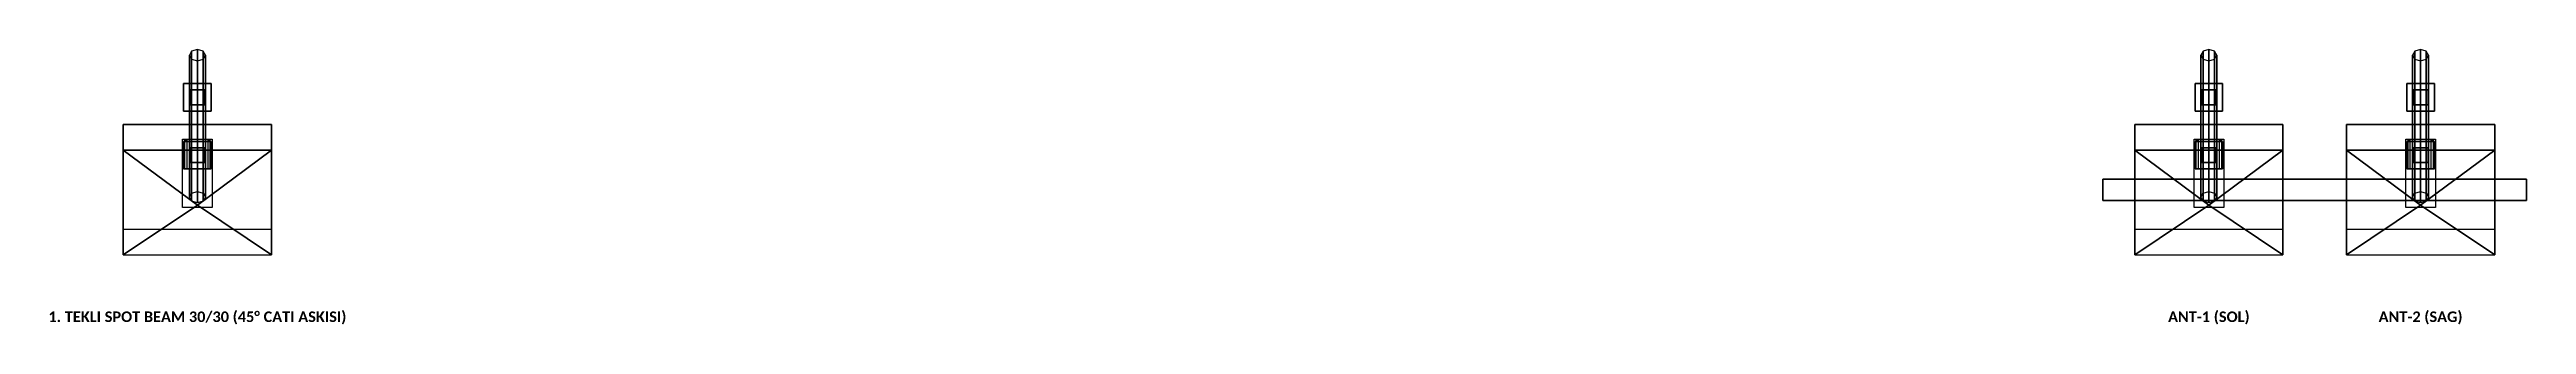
# Model space of a CAD drawing. Header units: metres. Extents: x -14.7 to 17.8, y -0.8 to 0.8.
# Drawn here: x -14.7 to -3, y -0.64 to 0.66 of the extents above; entities that cross this region are included whole.
import ezdxf
from ezdxf.enums import TextEntityAlignment as Align

# ---------------------------------------------------------------- set-up
doc = ezdxf.new("R2010")
doc.units = ezdxf.units.M
for name, color, linetype in [('CELIK_KIRIS_KOLON', 9, 'CONTINUOUS'), ('EKP_PANEL_ANTEN', 6, 'CONTINUOUS'), ('METIN_BILGI', 7, 'CONTINUOUS'), ('MONTAJ_BORULARI', 2, 'CONTINUOUS')]:
    doc.layers.add(name, color=color, linetype=linetype)
doc.styles.get("Standard").update_dxf_attribs({"font": 'calibrib.ttf'})

msp = doc.modelspace()

# ---------------------------------------------------------------- texts
at = {"layer": 'METIN_BILGI'}
for s, p in [('1. TEKLI SPOT BEAM 30/30 (45° CATI ASKISI)', (-14, -0.6)), ('ANT-1 (SOL)', (-4.5, -0.6)), ('ANT-2 (SAG)', (-3.5, -0.6))]:
    msp.add_text(s, height=0.05, dxfattribs=at).set_placement(p, align=Align.MIDDLE_CENTER)

# ---------------------------------------------------------------- linework, layer by layer
at = {"layer": 'CELIK_KIRIS_KOLON'}
for p, q in [((-13.935, 0.502, 0.109), (-14.065, 0.502, 0.109)), ((-14.065, 0.502, 0.109), (-14.065, 0.372, 0.109)), ((-13.935, 0.502, 0.219), (-14.065, 0.502, 0.219)), ((-14.065, 0.502, 0.219), (-14.065, 0.372, 0.219)), ((-14.065, 0.502, 0.109), (-14.065, 0.502, 0.219)), ((-13.935, 0.372, 0.109), (-13.935, 0.502, 0.109)), ((-13.935, 0.372, 0.219), (-13.935, 0.502, 0.219)), ((-13.935, 0.502, 0.109), (-13.935, 0.502, 0.219)), ((-4.435, 0.502, 0.109), (-4.565, 0.502, 0.109)), ((-4.565, 0.502, 0.109), (-4.565, 0.372, 0.109)), ((-4.435, 0.502, 0.219), (-4.565, 0.502, 0.219)), ((-4.565, 0.502, 0.219), (-4.565, 0.372, 0.219)), ((-4.565, 0.502, 0.109), (-4.565, 0.502, 0.219)), ((-4.435, 0.372, 0.109), (-4.435, 0.502, 0.109)), ((-4.435, 0.372, 0.219), (-4.435, 0.502, 0.219)), ((-4.435, 0.502, 0.109), (-4.435, 0.502, 0.219)), ((-3.435, 0.502, 0.109), (-3.565, 0.502, 0.109)), ((-3.565, 0.502, 0.109), (-3.565, 0.372, 0.109)), ((-3.435, 0.502, 0.219), (-3.565, 0.502, 0.219)), ((-3.565, 0.502, 0.219), (-3.565, 0.372, 0.219)), ((-3.565, 0.502, 0.109), (-3.565, 0.502, 0.219)), ((-3.435, 0.372, 0.109), (-3.435, 0.502, 0.109)), ((-3.435, 0.372, 0.219), (-3.435, 0.502, 0.219)), ((-3.435, 0.502, 0.109), (-3.435, 0.502, 0.219)), ((-14.065, 0.372, 0.109), (-13.935, 0.372, 0.109)), ((-14.065, 0.372, 0.219), (-13.935, 0.372, 0.219)), ((-14.065, 0.372, 0.109), (-14.065, 0.372, 0.219)), ((-13.935, 0.372, 0.109), (-13.935, 0.372, 0.219)), ((-4.565, 0.372, 0.109), (-4.435, 0.372, 0.109)), ((-4.565, 0.372, 0.219), (-4.435, 0.372, 0.219)), ((-4.565, 0.372, 0.109), (-4.565, 0.372, 0.219)), ((-4.435, 0.372, 0.109), (-4.435, 0.372, 0.219)), ((-3.565, 0.372, 0.109), (-3.435, 0.372, 0.109)), ((-3.565, 0.372, 0.219), (-3.435, 0.372, 0.219)), ((-3.565, 0.372, 0.109), (-3.565, 0.372, 0.219)), ((-3.435, 0.372, 0.109), (-3.435, 0.372, 0.219)), ((-13.935, 0.229, 0.382), (-14.065, 0.229, 0.382)), ((-14.065, 0.229, 0.382), (-14.065, 0.099, 0.382)), ((-13.935, 0.229, 0.492), (-14.065, 0.229, 0.492)), ((-14.065, 0.229, 0.492), (-14.065, 0.099, 0.492)), ((-14.065, 0.229, 0.382), (-14.065, 0.229, 0.492)), ((-13.935, 0.099, 0.382), (-13.935, 0.229, 0.382)), ((-13.935, 0.099, 0.492), (-13.935, 0.229, 0.492)), ((-13.935, 0.229, 0.382), (-13.935, 0.229, 0.492)), ((-4.435, 0.229, 0.382), (-4.565, 0.229, 0.382)), ((-4.565, 0.229, 0.382), (-4.565, 0.099, 0.382)), ((-4.435, 0.229, 0.492), (-4.565, 0.229, 0.492)), ((-4.565, 0.229, 0.492), (-4.565, 0.099, 0.492)), ((-4.565, 0.229, 0.382), (-4.565, 0.229, 0.492)), ((-4.435, 0.099, 0.382), (-4.435, 0.229, 0.382)), ((-4.435, 0.099, 0.492), (-4.435, 0.229, 0.492)), ((-4.435, 0.229, 0.382), (-4.435, 0.229, 0.492)), ((-3.435, 0.229, 0.382), (-3.565, 0.229, 0.382)), ((-3.565, 0.229, 0.382), (-3.565, 0.099, 0.382)), ((-3.435, 0.229, 0.492), (-3.565, 0.229, 0.492)), ((-3.565, 0.229, 0.492), (-3.565, 0.099, 0.492)), ((-3.565, 0.229, 0.382), (-3.565, 0.229, 0.492)), ((-3.435, 0.099, 0.382), (-3.435, 0.229, 0.382)), ((-3.435, 0.099, 0.492), (-3.435, 0.229, 0.492)), ((-3.435, 0.229, 0.382), (-3.435, 0.229, 0.492)), ((-14.065, 0.099, 0.382), (-13.935, 0.099, 0.382)), ((-14.065, 0.099, 0.492), (-13.935, 0.099, 0.492)), ((-14.065, 0.099, 0.382), (-14.065, 0.099, 0.492)), ((-13.935, 0.099, 0.382), (-13.935, 0.099, 0.492)), ((-3, 0.05, 0.55), (-5, 0.05, 0.55)), ((-5, 0.05, 0.55), (-5, -0.05, 0.55)), ((-3, 0.05, 0.65), (-5, 0.05, 0.65)), ((-5, 0.05, 0.65), (-5, -0.05, 0.65)), ((-5, 0.05, 0.55), (-5, 0.05, 0.65)), ((-4.565, 0.099, 0.382), (-4.435, 0.099, 0.382)), ((-4.565, 0.099, 0.492), (-4.435, 0.099, 0.492)), ((-4.565, 0.099, 0.382), (-4.565, 0.099, 0.492)), ((-4.435, 0.099, 0.382), (-4.435, 0.099, 0.492)), ((-3.565, 0.099, 0.382), (-3.435, 0.099, 0.382)), ((-3.565, 0.099, 0.492), (-3.435, 0.099, 0.492)), ((-3.565, 0.099, 0.382), (-3.565, 0.099, 0.492)), ((-3.435, 0.099, 0.382), (-3.435, 0.099, 0.492)), ((-3, -0.05, 0.55), (-3, 0.05, 0.55)), ((-3, -0.05, 0.65), (-3, 0.05, 0.65)), ((-3, 0.05, 0.55), (-3, 0.05, 0.65)), ((-5, -0.05, 0.55), (-3, -0.05, 0.55)), ((-5, -0.05, 0.65), (-3, -0.05, 0.65)), ((-5, -0.05, 0.55), (-5, -0.05, 0.65)), ((-3, -0.05, 0.55), (-3, -0.05, 0.65))]:
    msp.add_line(p, q, dxfattribs=at)
for points in [[(-14.065, 0.372, 0.109), (-13.935, 0.372, 0.109), (-13.935, 0.502, 0.109), (-14.065, 0.502, 0.109)], [(-14.065, 0.372, 0.219), (-13.935, 0.372, 0.219), (-13.935, 0.502, 0.219), (-14.065, 0.502, 0.219)], [(-14.065, 0.502, 0.109), (-13.935, 0.502, 0.109), (-13.935, 0.502, 0.219), (-14.065, 0.502, 0.219)], [(-14.065, 0.372, 0.109), (-14.065, 0.502, 0.109), (-14.065, 0.502, 0.219), (-14.065, 0.372, 0.219)], [(-13.935, 0.372, 0.109), (-13.935, 0.502, 0.109), (-13.935, 0.502, 0.219), (-13.935, 0.372, 0.219)], [(-4.565, 0.372, 0.109), (-4.435, 0.372, 0.109), (-4.435, 0.502, 0.109), (-4.565, 0.502, 0.109)], [(-4.565, 0.372, 0.219), (-4.435, 0.372, 0.219), (-4.435, 0.502, 0.219), (-4.565, 0.502, 0.219)], [(-4.565, 0.502, 0.109), (-4.435, 0.502, 0.109), (-4.435, 0.502, 0.219), (-4.565, 0.502, 0.219)], [(-4.565, 0.372, 0.109), (-4.565, 0.502, 0.109), (-4.565, 0.502, 0.219), (-4.565, 0.372, 0.219)], [(-4.435, 0.372, 0.109), (-4.435, 0.502, 0.109), (-4.435, 0.502, 0.219), (-4.435, 0.372, 0.219)], [(-3.565, 0.372, 0.109), (-3.435, 0.372, 0.109), (-3.435, 0.502, 0.109), (-3.565, 0.502, 0.109)], [(-3.565, 0.372, 0.219), (-3.435, 0.372, 0.219), (-3.435, 0.502, 0.219), (-3.565, 0.502, 0.219)], [(-3.565, 0.502, 0.109), (-3.435, 0.502, 0.109), (-3.435, 0.502, 0.219), (-3.565, 0.502, 0.219)], [(-3.565, 0.372, 0.109), (-3.565, 0.502, 0.109), (-3.565, 0.502, 0.219), (-3.565, 0.372, 0.219)], [(-3.435, 0.372, 0.109), (-3.435, 0.502, 0.109), (-3.435, 0.502, 0.219), (-3.435, 0.372, 0.219)], [(-14.065, 0.372, 0.109), (-13.935, 0.372, 0.109), (-13.935, 0.372, 0.219), (-14.065, 0.372, 0.219)], [(-4.565, 0.372, 0.109), (-4.435, 0.372, 0.109), (-4.435, 0.372, 0.219), (-4.565, 0.372, 0.219)], [(-3.565, 0.372, 0.109), (-3.435, 0.372, 0.109), (-3.435, 0.372, 0.219), (-3.565, 0.372, 0.219)], [(-14.07, 0.239, -0.083), (-13.93, 0.239, -0.083), (-13.93, -0.083, 0.239), (-14.07, -0.083, 0.239)], [(-14.061, 0.099, 0.057), (-14.049, 0.099, 0.057), (-14.049, 0.234, 0.276), (-14.061, 0.234, 0.276)], [(-13.951, 0.099, 0.057), (-13.939, 0.099, 0.057), (-13.939, 0.234, 0.276), (-13.951, 0.234, 0.276)], [(-4.57, 0.239, -0.083), (-4.43, 0.239, -0.083), (-4.43, -0.083, 0.239), (-4.57, -0.083, 0.239)], [(-4.561, 0.099, 0.057), (-4.549, 0.099, 0.057), (-4.549, 0.234, 0.276), (-4.561, 0.234, 0.276)], [(-4.451, 0.099, 0.057), (-4.439, 0.099, 0.057), (-4.439, 0.234, 0.276), (-4.451, 0.234, 0.276)], [(-3.57, 0.239, -0.083), (-3.43, 0.239, -0.083), (-3.43, -0.083, 0.239), (-3.57, -0.083, 0.239)], [(-3.561, 0.099, 0.057), (-3.549, 0.099, 0.057), (-3.549, 0.234, 0.276), (-3.561, 0.234, 0.276)], [(-3.451, 0.099, 0.057), (-3.439, 0.099, 0.057), (-3.439, 0.234, 0.276), (-3.451, 0.234, 0.276)], [(-14.065, 0.099, 0.382), (-13.935, 0.099, 0.382), (-13.935, 0.229, 0.382), (-14.065, 0.229, 0.382)], [(-14.065, 0.099, 0.492), (-13.935, 0.099, 0.492), (-13.935, 0.229, 0.492), (-14.065, 0.229, 0.492)], [(-14.065, 0.229, 0.382), (-13.935, 0.229, 0.382), (-13.935, 0.229, 0.492), (-14.065, 0.229, 0.492)], [(-14.065, 0.099, 0.382), (-14.065, 0.229, 0.382), (-14.065, 0.229, 0.492), (-14.065, 0.099, 0.492)], [(-13.935, 0.099, 0.382), (-13.935, 0.229, 0.382), (-13.935, 0.229, 0.492), (-13.935, 0.099, 0.492)], [(-4.565, 0.099, 0.382), (-4.435, 0.099, 0.382), (-4.435, 0.229, 0.382), (-4.565, 0.229, 0.382)], [(-4.565, 0.099, 0.492), (-4.435, 0.099, 0.492), (-4.435, 0.229, 0.492), (-4.565, 0.229, 0.492)], [(-4.565, 0.229, 0.382), (-4.435, 0.229, 0.382), (-4.435, 0.229, 0.492), (-4.565, 0.229, 0.492)], [(-4.565, 0.099, 0.382), (-4.565, 0.229, 0.382), (-4.565, 0.229, 0.492), (-4.565, 0.099, 0.492)], [(-4.435, 0.099, 0.382), (-4.435, 0.229, 0.382), (-4.435, 0.229, 0.492), (-4.435, 0.099, 0.492)], [(-3.565, 0.099, 0.382), (-3.435, 0.099, 0.382), (-3.435, 0.229, 0.382), (-3.565, 0.229, 0.382)], [(-3.565, 0.099, 0.492), (-3.435, 0.099, 0.492), (-3.435, 0.229, 0.492), (-3.565, 0.229, 0.492)], [(-3.565, 0.229, 0.382), (-3.435, 0.229, 0.382), (-3.435, 0.229, 0.492), (-3.565, 0.229, 0.492)], [(-3.565, 0.099, 0.382), (-3.565, 0.229, 0.382), (-3.565, 0.229, 0.492), (-3.565, 0.099, 0.492)], [(-3.435, 0.099, 0.382), (-3.435, 0.229, 0.382), (-3.435, 0.229, 0.492), (-3.435, 0.099, 0.492)], [(-14.065, 0.099, 0.382), (-13.935, 0.099, 0.382), (-13.935, 0.099, 0.492), (-14.065, 0.099, 0.492)], [(-5, -0.05, 0.55), (-3, -0.05, 0.55), (-3, 0.05, 0.55), (-5, 0.05, 0.55)], [(-5, -0.05, 0.65), (-3, -0.05, 0.65), (-3, 0.05, 0.65), (-5, 0.05, 0.65)], [(-5, 0.05, 0.55), (-3, 0.05, 0.55), (-3, 0.05, 0.65), (-5, 0.05, 0.65)], [(-5, -0.05, 0.55), (-5, 0.05, 0.55), (-5, 0.05, 0.65), (-5, -0.05, 0.65)], [(-4.565, 0.099, 0.382), (-4.435, 0.099, 0.382), (-4.435, 0.099, 0.492), (-4.565, 0.099, 0.492)], [(-3.565, 0.099, 0.382), (-3.435, 0.099, 0.382), (-3.435, 0.099, 0.492), (-3.565, 0.099, 0.492)], [(-3, -0.05, 0.55), (-3, 0.05, 0.55), (-3, 0.05, 0.65), (-3, -0.05, 0.65)], [(-5, -0.05, 0.55), (-3, -0.05, 0.55), (-3, -0.05, 0.65), (-5, -0.05, 0.65)]]:
    msp.add_3dface(points, dxfattribs=at)
at = {"layer": 'EKP_PANEL_ANTEN'}
for p, q in [((-14, -0.073, -0.073), (-14.35, 0.187, -0.308)), ((-14, -0.073, -0.073), (-13.65, 0.187, -0.308)), ((-4.5, -0.073, -0.073), (-4.85, 0.187, -0.308)), ((-4.5, -0.073, -0.073), (-4.15, 0.187, -0.308)), ((-3.5, -0.073, -0.073), (-3.85, 0.187, -0.308)), ((-3.5, -0.073, -0.073), (-3.15, 0.187, -0.308)), ((-14, -0.073, -0.073), (-14.35, -0.308, 0.187)), ((-14, -0.073, -0.073), (-13.65, -0.308, 0.187)), ((-4.5, -0.073, -0.073), (-4.85, -0.308, 0.187)), ((-4.5, -0.073, -0.073), (-4.15, -0.308, 0.187)), ((-3.5, -0.073, -0.073), (-3.85, -0.308, 0.187)), ((-3.5, -0.073, -0.073), (-3.15, -0.308, 0.187))]:
    msp.add_line(p, q, dxfattribs=at)
for points in [[(-14.35, 0.308, -0.187), (-13.65, 0.308, -0.187), (-13.65, -0.187, 0.308), (-14.35, -0.187, 0.308)], [(-14.35, 0.187, -0.308), (-13.65, 0.187, -0.308), (-13.65, 0.308, -0.187), (-14.35, 0.308, -0.187)], [(-14.35, 0.187, -0.308), (-14.35, -0.308, 0.187), (-14.35, -0.187, 0.308), (-14.35, 0.308, -0.187)], [(-13.65, 0.187, -0.308), (-13.65, -0.308, 0.187), (-13.65, -0.187, 0.308), (-13.65, 0.308, -0.187)], [(-4.85, 0.308, -0.187), (-4.15, 0.308, -0.187), (-4.15, -0.187, 0.308), (-4.85, -0.187, 0.308)], [(-4.85, 0.187, -0.308), (-4.15, 0.187, -0.308), (-4.15, 0.308, -0.187), (-4.85, 0.308, -0.187)], [(-4.85, 0.187, -0.308), (-4.85, -0.308, 0.187), (-4.85, -0.187, 0.308), (-4.85, 0.308, -0.187)], [(-4.15, 0.187, -0.308), (-4.15, -0.308, 0.187), (-4.15, -0.187, 0.308), (-4.15, 0.308, -0.187)], [(-3.85, 0.308, -0.187), (-3.15, 0.308, -0.187), (-3.15, -0.187, 0.308), (-3.85, -0.187, 0.308)], [(-3.85, 0.187, -0.308), (-3.15, 0.187, -0.308), (-3.15, 0.308, -0.187), (-3.85, 0.308, -0.187)], [(-3.85, 0.187, -0.308), (-3.85, -0.308, 0.187), (-3.85, -0.187, 0.308), (-3.85, 0.308, -0.187)], [(-3.15, 0.187, -0.308), (-3.15, -0.308, 0.187), (-3.15, -0.187, 0.308), (-3.15, 0.308, -0.187)], [(-14, -0.073, -0.073), (-13.65, 0.187, -0.308), (-14.35, 0.187, -0.308)], [(-14, -0.073, -0.073), (-14.35, 0.187, -0.308), (-14.35, -0.308, 0.187)], [(-14, -0.073, -0.073), (-13.65, -0.308, 0.187), (-13.65, 0.187, -0.308)], [(-4.5, -0.073, -0.073), (-4.15, 0.187, -0.308), (-4.85, 0.187, -0.308)], [(-4.5, -0.073, -0.073), (-4.85, 0.187, -0.308), (-4.85, -0.308, 0.187)], [(-4.5, -0.073, -0.073), (-4.15, -0.308, 0.187), (-4.15, 0.187, -0.308)], [(-3.5, -0.073, -0.073), (-3.15, 0.187, -0.308), (-3.85, 0.187, -0.308)], [(-3.5, -0.073, -0.073), (-3.85, 0.187, -0.308), (-3.85, -0.308, 0.187)], [(-3.5, -0.073, -0.073), (-3.15, -0.308, 0.187), (-3.15, 0.187, -0.308)], [(-14, -0.073, -0.073), (-14.35, -0.308, 0.187), (-13.65, -0.308, 0.187)], [(-4.5, -0.073, -0.073), (-4.85, -0.308, 0.187), (-4.15, -0.308, 0.187)], [(-3.5, -0.073, -0.073), (-3.85, -0.308, 0.187), (-3.15, -0.308, 0.187)], [(-14.35, -0.308, 0.187), (-13.65, -0.308, 0.187), (-13.65, -0.187, 0.308), (-14.35, -0.187, 0.308)], [(-4.85, -0.308, 0.187), (-4.15, -0.308, 0.187), (-4.15, -0.187, 0.308), (-4.85, -0.187, 0.308)], [(-3.85, -0.308, 0.187), (-3.15, -0.308, 0.187), (-3.15, -0.187, 0.308), (-3.85, -0.187, 0.308)]]:
    msp.add_3dface(points, dxfattribs=at)
at = {"layer": 'MONTAJ_BORULARI'}
for p, q in [((-13.965, 0.472, 0.164), (-14.035, 0.472, 0.164)), ((-14.035, 0.472, 0.164), (-14.035, 0.402, 0.164)), ((-13.965, 0.472, 2.2), (-14.035, 0.472, 2.2)), ((-14.035, 0.472, 2.2), (-14.035, 0.402, 2.2)), ((-14.035, 0.472, 0.164), (-14.035, 0.472, 2.2)), ((-13.965, 0.402, 0.164), (-13.965, 0.472, 0.164)), ((-13.965, 0.402, 2.2), (-13.965, 0.472, 2.2)), ((-13.965, 0.472, 0.164), (-13.965, 0.472, 2.2)), ((-4.465, 0.472, 0.164), (-4.535, 0.472, 0.164)), ((-4.535, 0.472, 0.164), (-4.535, 0.402, 0.164)), ((-4.465, 0.472, 2.2), (-4.535, 0.472, 2.2)), ((-4.535, 0.472, 2.2), (-4.535, 0.402, 2.2)), ((-4.535, 0.472, 0.164), (-4.535, 0.472, 2.2)), ((-4.465, 0.402, 0.164), (-4.465, 0.472, 0.164)), ((-4.465, 0.402, 2.2), (-4.465, 0.472, 2.2)), ((-4.465, 0.472, 0.164), (-4.465, 0.472, 2.2)), ((-3.465, 0.472, 0.164), (-3.535, 0.472, 0.164)), ((-3.535, 0.472, 0.164), (-3.535, 0.402, 0.164)), ((-3.465, 0.472, 2.2), (-3.535, 0.472, 2.2)), ((-3.535, 0.472, 2.2), (-3.535, 0.402, 2.2)), ((-3.535, 0.472, 0.164), (-3.535, 0.472, 2.2)), ((-3.465, 0.402, 0.164), (-3.465, 0.472, 0.164)), ((-3.465, 0.402, 2.2), (-3.465, 0.472, 2.2)), ((-3.465, 0.472, 0.164), (-3.465, 0.472, 2.2)), ((-14.035, 0.402, 0.164), (-13.965, 0.402, 0.164)), ((-14.035, 0.402, 2.2), (-13.965, 0.402, 2.2)), ((-14.035, 0.402, 0.164), (-14.035, 0.402, 2.2)), ((-13.965, 0.402, 0.164), (-13.965, 0.402, 2.2)), ((-4.535, 0.402, 0.164), (-4.465, 0.402, 0.164)), ((-4.535, 0.402, 2.2), (-4.465, 0.402, 2.2)), ((-4.535, 0.402, 0.164), (-4.535, 0.402, 2.2)), ((-4.465, 0.402, 0.164), (-4.465, 0.402, 2.2)), ((-3.535, 0.402, 0.164), (-3.465, 0.402, 0.164)), ((-3.535, 0.402, 2.2), (-3.465, 0.402, 2.2)), ((-3.535, 0.402, 0.164), (-3.535, 0.402, 2.2)), ((-3.465, 0.402, 0.164), (-3.465, 0.402, 2.2)), ((-13.965, 0.199, 0.437), (-14.035, 0.199, 0.437)), ((-14.035, 0.199, 0.437), (-14.035, 0.129, 0.437)), ((-13.965, 0.199, 2.2), (-14.035, 0.199, 2.2)), ((-14.035, 0.199, 2.2), (-14.035, 0.129, 2.2)), ((-14.035, 0.199, 0.437), (-14.035, 0.199, 2.2)), ((-14.035, 0.129, 0.437), (-13.965, 0.129, 0.437)), ((-14.035, 0.129, 2.2), (-13.965, 0.129, 2.2)), ((-14.035, 0.129, 0.437), (-14.035, 0.129, 2.2)), ((-13.965, 0.129, 0.437), (-13.965, 0.199, 0.437)), ((-13.965, 0.129, 2.2), (-13.965, 0.199, 2.2)), ((-13.965, 0.199, 0.437), (-13.965, 0.199, 2.2)), ((-13.965, 0.129, 0.437), (-13.965, 0.129, 2.2)), ((-4.465, 0.199, 0.437), (-4.535, 0.199, 0.437)), ((-4.535, 0.199, 0.437), (-4.535, 0.129, 0.437)), ((-4.465, 0.199, 2.2), (-4.535, 0.199, 2.2)), ((-4.535, 0.199, 2.2), (-4.535, 0.129, 2.2)), ((-4.535, 0.199, 0.437), (-4.535, 0.199, 2.2)), ((-4.535, 0.129, 0.437), (-4.465, 0.129, 0.437)), ((-4.535, 0.129, 2.2), (-4.465, 0.129, 2.2)), ((-4.535, 0.129, 0.437), (-4.535, 0.129, 2.2)), ((-4.465, 0.129, 0.437), (-4.465, 0.199, 0.437)), ((-4.465, 0.129, 2.2), (-4.465, 0.199, 2.2)), ((-4.465, 0.199, 0.437), (-4.465, 0.199, 2.2)), ((-4.465, 0.129, 0.437), (-4.465, 0.129, 2.2)), ((-3.465, 0.199, 0.437), (-3.535, 0.199, 0.437)), ((-3.535, 0.199, 0.437), (-3.535, 0.129, 0.437)), ((-3.465, 0.199, 2.2), (-3.535, 0.199, 2.2)), ((-3.535, 0.199, 2.2), (-3.535, 0.129, 2.2)), ((-3.535, 0.199, 0.437), (-3.535, 0.199, 2.2)), ((-3.535, 0.129, 0.437), (-3.465, 0.129, 0.437)), ((-3.535, 0.129, 2.2), (-3.465, 0.129, 2.2)), ((-3.535, 0.129, 0.437), (-3.535, 0.129, 2.2)), ((-3.465, 0.129, 0.437), (-3.465, 0.199, 0.437)), ((-3.465, 0.129, 2.2), (-3.465, 0.199, 2.2)), ((-3.465, 0.199, 0.437), (-3.465, 0.199, 2.2)), ((-3.465, 0.129, 0.437), (-3.465, 0.129, 2.2))]:
    msp.add_line(p, q, dxfattribs=at)
for points in [[(-14.027, 0.655, -0.016), (-14.038, 0.636, -0.035), (-14.038, -0.035, 0.636), (-14.027, -0.016, 0.655)], [(-14.038, 0.636, -0.035), (-14.027, 0.617, -0.054), (-14.027, -0.054, 0.617), (-14.038, -0.035, 0.636)], [(-14, 0.663, -0.008), (-14.027, 0.655, -0.016), (-14.027, -0.016, 0.655), (-14, -0.008, 0.663)], [(-14.027, 0.617, -0.054), (-14, 0.609, -0.062), (-14, -0.062, 0.609), (-14.027, -0.054, 0.617)], [(-13.973, 0.655, -0.016), (-14, 0.663, -0.008), (-14, -0.008, 0.663), (-13.973, -0.016, 0.655)], [(-14, 0.609, -0.062), (-13.973, 0.617, -0.054), (-13.973, -0.054, 0.617), (-14, -0.062, 0.609)], [(-13.962, 0.636, -0.035), (-13.973, 0.655, -0.016), (-13.973, -0.016, 0.655), (-13.962, -0.035, 0.636)], [(-13.973, 0.617, -0.054), (-13.962, 0.636, -0.035), (-13.962, -0.035, 0.636), (-13.973, -0.054, 0.617)], [(-4.527, 0.655, -0.016), (-4.538, 0.636, -0.035), (-4.538, -0.035, 0.636), (-4.527, -0.016, 0.655)], [(-4.538, 0.636, -0.035), (-4.527, 0.617, -0.054), (-4.527, -0.054, 0.617), (-4.538, -0.035, 0.636)], [(-4.5, 0.663, -0.008), (-4.527, 0.655, -0.016), (-4.527, -0.016, 0.655), (-4.5, -0.008, 0.663)], [(-4.527, 0.617, -0.054), (-4.5, 0.609, -0.062), (-4.5, -0.062, 0.609), (-4.527, -0.054, 0.617)], [(-4.473, 0.655, -0.016), (-4.5, 0.663, -0.008), (-4.5, -0.008, 0.663), (-4.473, -0.016, 0.655)], [(-4.5, 0.609, -0.062), (-4.473, 0.617, -0.054), (-4.473, -0.054, 0.617), (-4.5, -0.062, 0.609)], [(-4.462, 0.636, -0.035), (-4.473, 0.655, -0.016), (-4.473, -0.016, 0.655), (-4.462, -0.035, 0.636)], [(-4.473, 0.617, -0.054), (-4.462, 0.636, -0.035), (-4.462, -0.035, 0.636), (-4.473, -0.054, 0.617)], [(-3.527, 0.655, -0.016), (-3.538, 0.636, -0.035), (-3.538, -0.035, 0.636), (-3.527, -0.016, 0.655)], [(-3.538, 0.636, -0.035), (-3.527, 0.617, -0.054), (-3.527, -0.054, 0.617), (-3.538, -0.035, 0.636)], [(-3.5, 0.663, -0.008), (-3.527, 0.655, -0.016), (-3.527, -0.016, 0.655), (-3.5, -0.008, 0.663)], [(-3.527, 0.617, -0.054), (-3.5, 0.609, -0.062), (-3.5, -0.062, 0.609), (-3.527, -0.054, 0.617)], [(-3.473, 0.655, -0.016), (-3.5, 0.663, -0.008), (-3.5, -0.008, 0.663), (-3.473, -0.016, 0.655)], [(-3.5, 0.609, -0.062), (-3.473, 0.617, -0.054), (-3.473, -0.054, 0.617), (-3.5, -0.062, 0.609)], [(-3.462, 0.636, -0.035), (-3.473, 0.655, -0.016), (-3.473, -0.016, 0.655), (-3.462, -0.035, 0.636)], [(-3.473, 0.617, -0.054), (-3.462, 0.636, -0.035), (-3.462, -0.035, 0.636), (-3.473, -0.054, 0.617)], [(-14.035, 0.402, 0.164), (-13.965, 0.402, 0.164), (-13.965, 0.472, 0.164), (-14.035, 0.472, 0.164)], [(-14.035, 0.402, 2.2), (-13.965, 0.402, 2.2), (-13.965, 0.472, 2.2), (-14.035, 0.472, 2.2)], [(-14.035, 0.472, 0.164), (-13.965, 0.472, 0.164), (-13.965, 0.472, 2.2), (-14.035, 0.472, 2.2)], [(-14.035, 0.402, 0.164), (-14.035, 0.472, 0.164), (-14.035, 0.472, 2.2), (-14.035, 0.402, 2.2)], [(-13.965, 0.402, 0.164), (-13.965, 0.472, 0.164), (-13.965, 0.472, 2.2), (-13.965, 0.402, 2.2)], [(-4.535, 0.402, 0.164), (-4.465, 0.402, 0.164), (-4.465, 0.472, 0.164), (-4.535, 0.472, 0.164)], [(-4.535, 0.402, 2.2), (-4.465, 0.402, 2.2), (-4.465, 0.472, 2.2), (-4.535, 0.472, 2.2)], [(-4.535, 0.472, 0.164), (-4.465, 0.472, 0.164), (-4.465, 0.472, 2.2), (-4.535, 0.472, 2.2)], [(-4.535, 0.402, 0.164), (-4.535, 0.472, 0.164), (-4.535, 0.472, 2.2), (-4.535, 0.402, 2.2)], [(-4.465, 0.402, 0.164), (-4.465, 0.472, 0.164), (-4.465, 0.472, 2.2), (-4.465, 0.402, 2.2)], [(-3.535, 0.402, 0.164), (-3.465, 0.402, 0.164), (-3.465, 0.472, 0.164), (-3.535, 0.472, 0.164)], [(-3.535, 0.402, 2.2), (-3.465, 0.402, 2.2), (-3.465, 0.472, 2.2), (-3.535, 0.472, 2.2)], [(-3.535, 0.472, 0.164), (-3.465, 0.472, 0.164), (-3.465, 0.472, 2.2), (-3.535, 0.472, 2.2)], [(-3.535, 0.402, 0.164), (-3.535, 0.472, 0.164), (-3.535, 0.472, 2.2), (-3.535, 0.402, 2.2)], [(-3.465, 0.402, 0.164), (-3.465, 0.472, 0.164), (-3.465, 0.472, 2.2), (-3.465, 0.402, 2.2)], [(-14.035, 0.402, 0.164), (-13.965, 0.402, 0.164), (-13.965, 0.402, 2.2), (-14.035, 0.402, 2.2)], [(-4.535, 0.402, 0.164), (-4.465, 0.402, 0.164), (-4.465, 0.402, 2.2), (-4.535, 0.402, 2.2)], [(-3.535, 0.402, 0.164), (-3.465, 0.402, 0.164), (-3.465, 0.402, 2.2), (-3.535, 0.402, 2.2)], [(-14.035, 0.129, 0.437), (-13.965, 0.129, 0.437), (-13.965, 0.199, 0.437), (-14.035, 0.199, 0.437)], [(-14.035, 0.129, 2.2), (-13.965, 0.129, 2.2), (-13.965, 0.199, 2.2), (-14.035, 0.199, 2.2)], [(-14.035, 0.199, 0.437), (-13.965, 0.199, 0.437), (-13.965, 0.199, 2.2), (-14.035, 0.199, 2.2)], [(-14.035, 0.129, 0.437), (-14.035, 0.199, 0.437), (-14.035, 0.199, 2.2), (-14.035, 0.129, 2.2)], [(-14.035, 0.129, 0.437), (-13.965, 0.129, 0.437), (-13.965, 0.129, 2.2), (-14.035, 0.129, 2.2)], [(-13.965, 0.129, 0.437), (-13.965, 0.199, 0.437), (-13.965, 0.199, 2.2), (-13.965, 0.129, 2.2)], [(-4.535, 0.129, 0.437), (-4.465, 0.129, 0.437), (-4.465, 0.199, 0.437), (-4.535, 0.199, 0.437)], [(-4.535, 0.129, 2.2), (-4.465, 0.129, 2.2), (-4.465, 0.199, 2.2), (-4.535, 0.199, 2.2)], [(-4.535, 0.199, 0.437), (-4.465, 0.199, 0.437), (-4.465, 0.199, 2.2), (-4.535, 0.199, 2.2)], [(-4.535, 0.129, 0.437), (-4.535, 0.199, 0.437), (-4.535, 0.199, 2.2), (-4.535, 0.129, 2.2)], [(-4.535, 0.129, 0.437), (-4.465, 0.129, 0.437), (-4.465, 0.129, 2.2), (-4.535, 0.129, 2.2)], [(-4.465, 0.129, 0.437), (-4.465, 0.199, 0.437), (-4.465, 0.199, 2.2), (-4.465, 0.129, 2.2)], [(-3.535, 0.129, 0.437), (-3.465, 0.129, 0.437), (-3.465, 0.199, 0.437), (-3.535, 0.199, 0.437)], [(-3.535, 0.129, 2.2), (-3.465, 0.129, 2.2), (-3.465, 0.199, 2.2), (-3.535, 0.199, 2.2)], [(-3.535, 0.199, 0.437), (-3.465, 0.199, 0.437), (-3.465, 0.199, 2.2), (-3.535, 0.199, 2.2)], [(-3.535, 0.129, 0.437), (-3.535, 0.199, 0.437), (-3.535, 0.199, 2.2), (-3.535, 0.129, 2.2)], [(-3.535, 0.129, 0.437), (-3.465, 0.129, 0.437), (-3.465, 0.129, 2.2), (-3.535, 0.129, 2.2)], [(-3.465, 0.129, 0.437), (-3.465, 0.199, 0.437), (-3.465, 0.199, 2.2), (-3.465, 0.129, 2.2)]]:
    msp.add_3dface(points, dxfattribs=at)

msp.set_redraw_order([(e.dxf.handle, doc.entitydb.next_handle()) for e in msp.query("TEXT MTEXT ATTDEF DIMENSION ARC_DIMENSION")])  # texts and dimensions are drawn at this point

doc.saveas('drawing.dxf')
